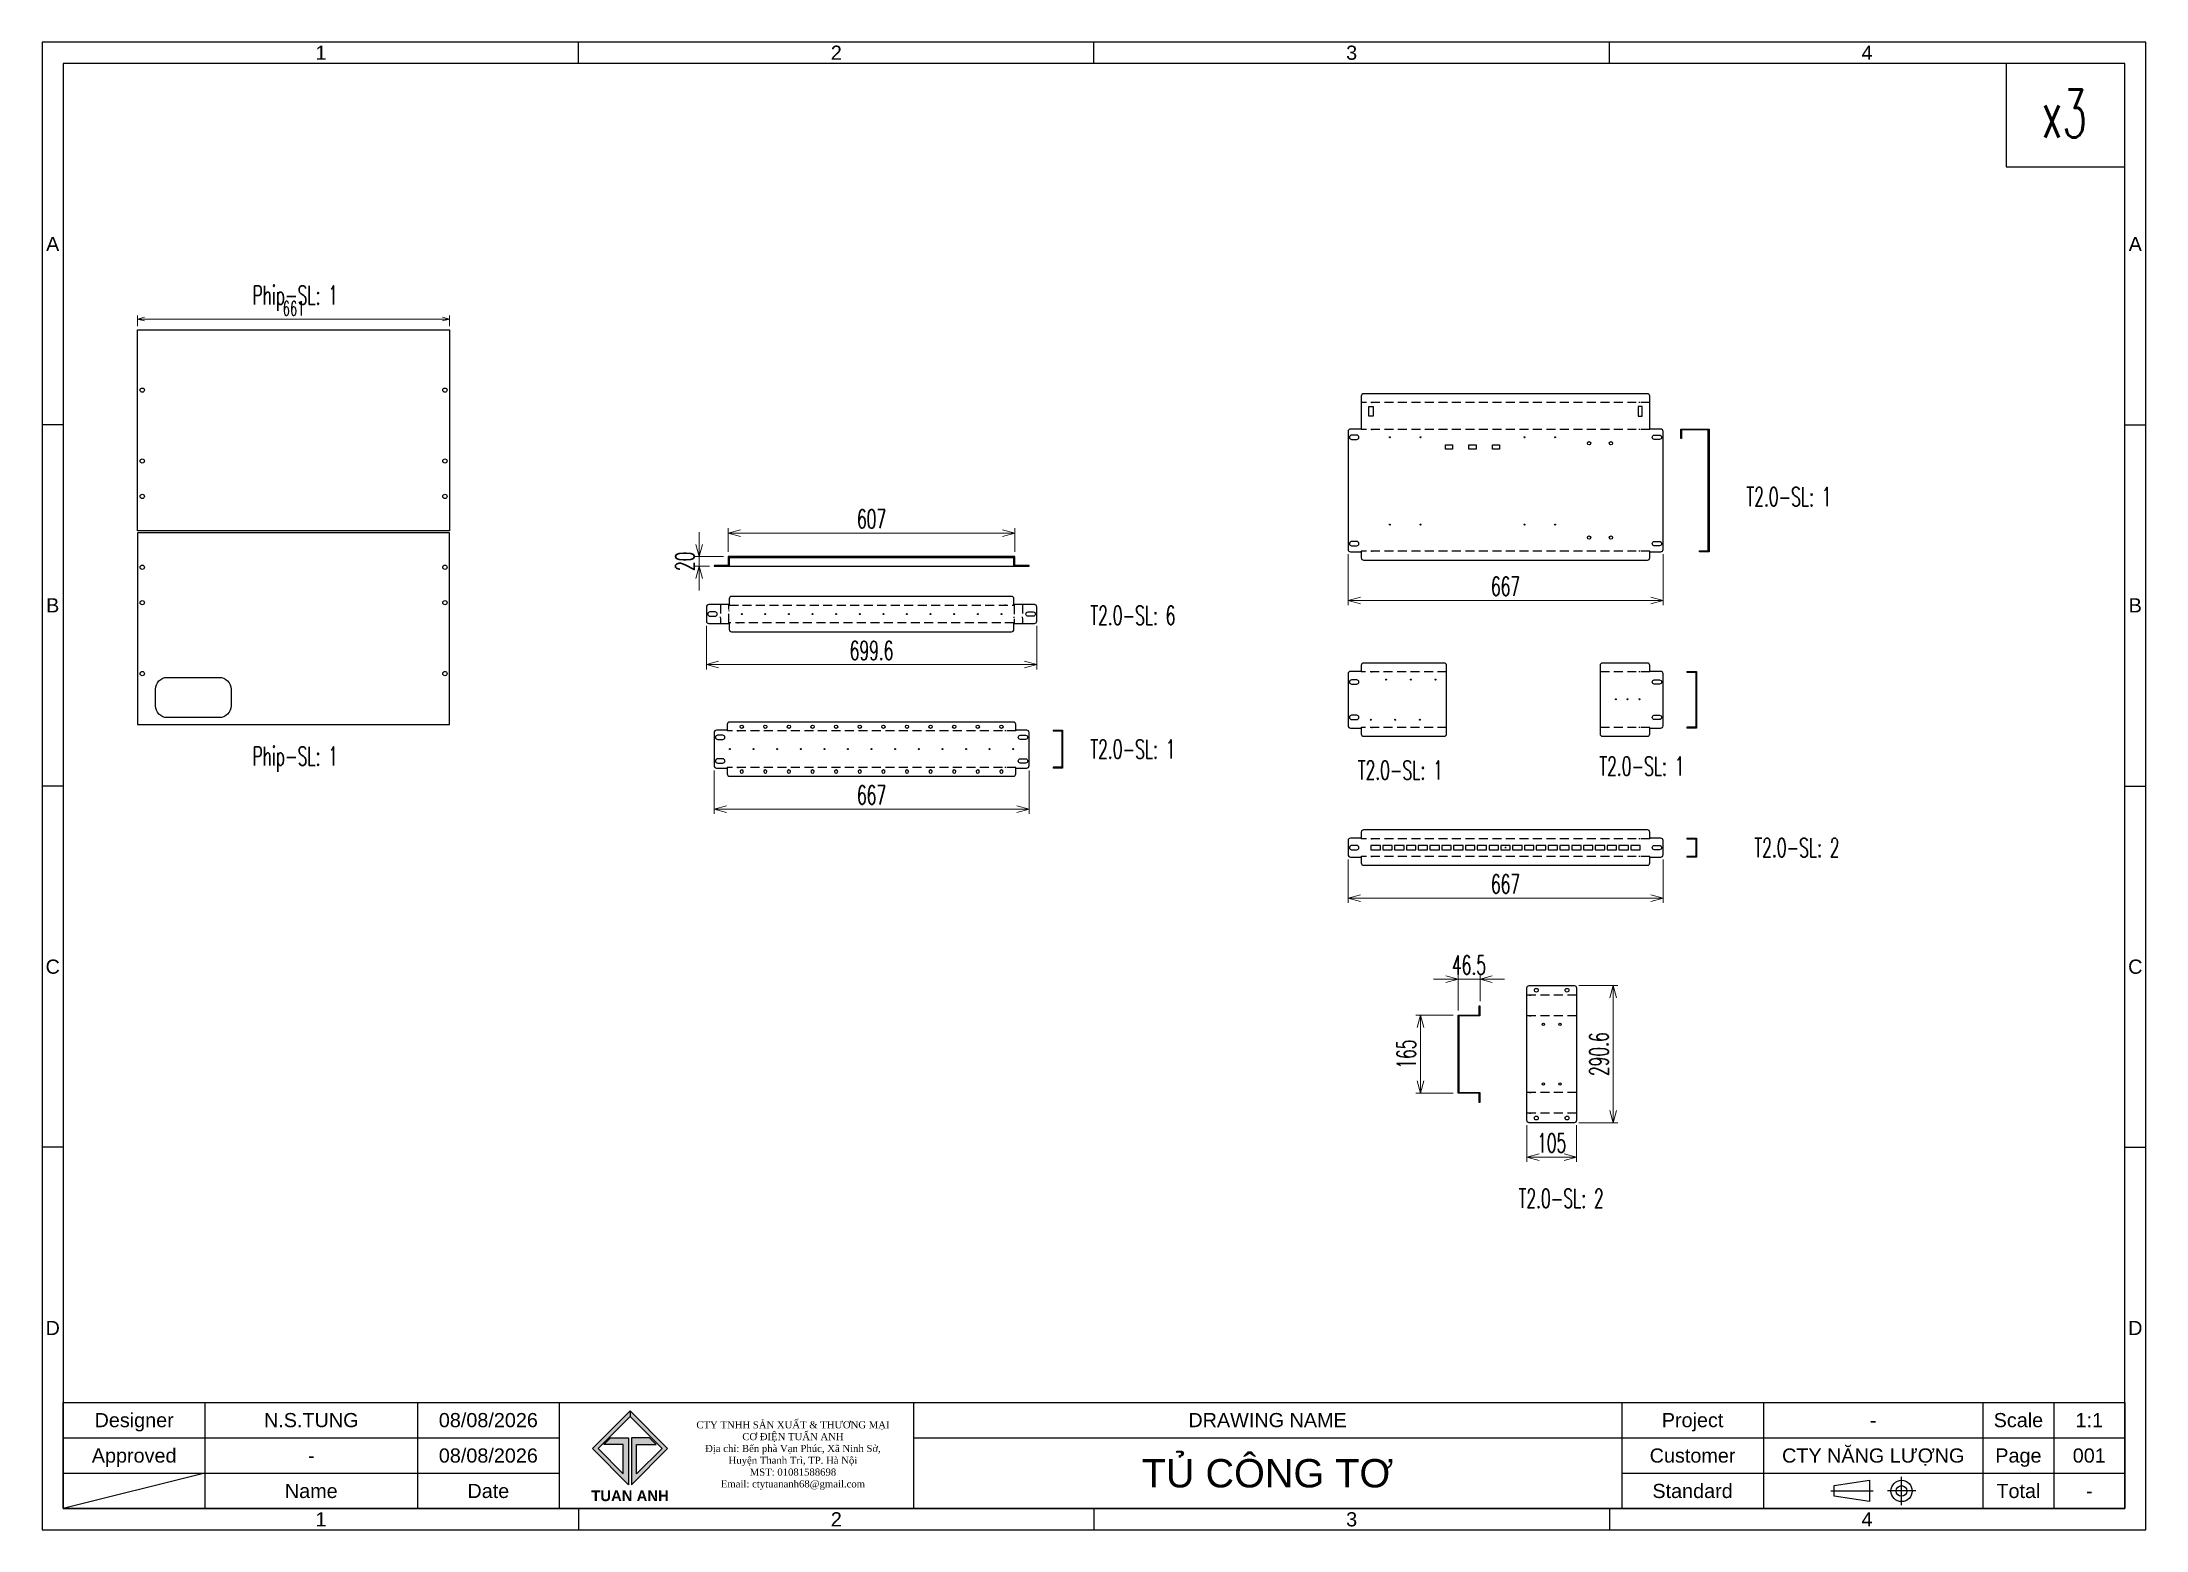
# Model space of a CAD drawing. Header units: millimetres. Extents: x -33730 to 17150, y -76829 to -27437.
# Drawn here: x 3925 to 8380, y -71777 to -68627 of the extents above; entities that cross this region are included whole.
import ezdxf
from ezdxf.enums import TextEntityAlignment as Align

# ---------------------------------------------------------------- set-up
doc = ezdxf.new("R2010")
doc.units = ezdxf.units.MM
doc.header["$LTSCALE"] = 3
doc.linetypes.add('HIDDEN', pattern=[9.525, 6.35, -3.175])
for name, color, linetype in [('@.HIDDEN', 8, 'HIDDEN'), ('@.TEXT', 7, 'Continuous'), ('@.VISIBLE', 7, 'Continuous'), ('dim', 7, 'Continuous')]:
    doc.layers.add(name, color=color, linetype=linetype)
doc.styles.add('Ann_w01', font='romans.shx', dxfattribs={"width": 0.6, "bigfont": 'chineset.shx'})
doc.styles.add('Arial', font='arial.ttf')
doc.dimstyles.new('Dim 01_SC15', dxfattribs={"dimscale": 15, "dimtxt": 2, "dimasz": 1, "dimexe": 0.5, "dimexo": 0.5, "dimgap": 0.5, "dimtad": 1, "dimdec": 1, "dimzin": 12, "dimdsep": 46, "dimtxsty": 'Ann_w01', "dimblk": 'OPEN30', "dimcen": 1.5, "dimclrd": 6, "dimclre": 6, "dimclrt": 3, "dimazin": 3, "dimtm": 1e-09, "dimtfac": 1, "dimtdec": 1, "dimtix": 1, "dimtmove": 0, "dimatfit": 3, "dimldrblk": 'OPEN30', "dimfxl": 1, "dimtolj": 1, "dimlwd": 0, "dimlwe": 0, "dimarcsym": 0})
doc.dimstyles.new('Dim 01_SC20', dxfattribs={"dimscale": 20, "dimtxt": 2, "dimasz": 1.3, "dimexe": 0.5, "dimexo": 0.5, "dimgap": 0.5, "dimtad": 1, "dimdec": 1, "dimzin": 12, "dimdsep": 46, "dimtxsty": 'Ann_w01', "dimblk": 'OPEN30', "dimcen": 1.5, "dimclrd": 6, "dimclre": 6, "dimclrt": 3, "dimadec": 1, "dimazin": 3, "dimtm": 1e-09, "dimtfac": 1, "dimtdec": 1, "dimtix": 1, "dimtmove": 0, "dimatfit": 3, "dimldrblk": 'OPEN30', "dimfxl": 1, "dimtolj": 1, "dimlwd": 0, "dimlwe": 0, "dimarcsym": 0})

msp = doc.modelspace()

# ---------------------------------------------------------------- texts
at = {"layer": '@.VISIBLE', "color": 2, "style": 'Ann_w01', "width": 0.6}
for s, height, p in [('x3', 101.532, (8206.82, -68777.96)), ('Phip-SL: 1', 40, (4460.88, -69162.43)), ('T2.0-SL: 1', 40, (7623.91, -69589.19)), ('T2.0-SL: 6', 40, (6234.71, -69840.4)), ('Phip-SL: 1', 40, (4460.88, -70138.37)), ('T2.0-SL: 1', 40, (6234.71, -70123.58)), ('T2.0-SL: 1', 40, (6800.94, -70168.03)), ('T2.0-SL: 1', 40, (7312.51, -70159.58)), ('T2.0-SL: 2', 40, (7640.83, -70332.09)), ('T2.0-SL: 2', 40, (7141.5, -71074.74))]:
    msp.add_text(s, height=height, dxfattribs=at).set_placement(p, align=Align.MIDDLE_CENTER)

# ---------------------------------------------------------------- blocks, each defined once
blk = doc.blocks.new('Oval 20x9')
at = {"layer": '@.VISIBLE', "color": 2}
blk.add_lwpolyline([(-5.5, -4.5), (5.5, -4.5, 0.414214), (10, 0), (10, 0, 0.414214), (5.5, 4.5), (-5.5, 4.5, 0.414214), (-10, 0), (-10, 0, 0.414214)], format="xyb", close=True, dxfattribs=at)
blk = doc.blocks.new('_Open30')
at = {"color": 0, "linetype": 'ByBlock', "lineweight": -2}
for p, q in [((-1, 0.27), (0, 0)), ((0, 0), (-1, -0.27)), ((0, 0), (-1, 0))]:
    blk.add_line(p, q, dxfattribs=at)
blk = doc.blocks.new('*D2386')
at = {"layer": 'Defpoints', "color": 0, "transparency": 16777216}
for p in [(5331.5, -69852.6), (6031.1, -69852.6), (5331.5, -69944.7)]:
    blk.add_point(p, dxfattribs=at)
at = {"layer": 'dim', "color": 6, "lineweight": 0, "transparency": 16777216}
for p, q in [((5331.5, -69862.6), (5331.5, -69954.7)), ((6031.1, -69862.6), (6031.1, -69954.7)), ((6005.1, -69944.7), (5357.5, -69944.7))]:
    blk.add_line(p, q, dxfattribs=at)
at = {"layer": 'dim', "color": 6, "lineweight": 0, "transparency": 16777216, "xscale": 26, "yscale": 26, "zscale": 26, "rotation": 180}
blk.add_blockref('_Open30', (5331.5, -69944.7), dxfattribs=at)
at = {"layer": 'dim', "color": 6, "lineweight": 0, "transparency": 16777216, "xscale": 26, "yscale": 26, "zscale": 26}
blk.add_blockref('_Open30', (6031.1, -69944.7), dxfattribs=at)
at = {"layer": 'dim', "color": 3, "transparency": 16777216, "insert": (5681.3, -69914.7), "char_height": 40, "attachment_point": 5, "style": 'Ann_w01'}
blk.add_mtext('\\A1;699.6', dxfattribs=at)
blk = doc.blocks.new('*D2387')
at = {"layer": 'Defpoints', "color": 0, "transparency": 16777216}
for p in [(5984.8, -69666.1), (5377.8, -69716), (5984.8, -69716)]:
    blk.add_point(p, dxfattribs=at)
at = {"layer": 'dim', "color": 6, "lineweight": 0, "transparency": 16777216}
for p, q in [((5377.8, -69706), (5377.8, -69656.1)), ((5403.8, -69666.1), (5958.8, -69666.1)), ((5984.8, -69706), (5984.8, -69656.1))]:
    blk.add_line(p, q, dxfattribs=at)
at = {"layer": 'dim', "color": 6, "lineweight": 0, "transparency": 16777216, "xscale": 26, "yscale": 26, "zscale": 26, "rotation": 180}
blk.add_blockref('_Open30', (5377.8, -69666.1), dxfattribs=at)
at = {"layer": 'dim', "color": 6, "lineweight": 0, "transparency": 16777216, "xscale": 26, "yscale": 26, "zscale": 26}
blk.add_blockref('_Open30', (5984.8, -69666.1), dxfattribs=at)
at = {"layer": 'dim', "color": 3, "transparency": 16777216, "insert": (5681.3, -69636.1), "char_height": 40, "attachment_point": 5, "style": 'Ann_w01'}
blk.add_mtext('\\A1;607', dxfattribs=at)
blk = doc.blocks.new('*D2388')
at = {"layer": 'Defpoints', "color": 0, "transparency": 16777216}
for p in [(5316, -69716), (5377.8, -69716), (5347.8, -69736)]:
    blk.add_point(p, dxfattribs=at)
at = {"layer": 'dim', "color": 6, "lineweight": 0, "transparency": 16777216}
for p, q in [((5316, -69690), (5316, -69664)), ((5367.8, -69716), (5306, -69716)), ((5316, -69736), (5316, -69716)), ((5337.8, -69736), (5306, -69736)), ((5316, -69762), (5316, -69788))]:
    blk.add_line(p, q, dxfattribs=at)
at = {"layer": 'dim', "color": 6, "lineweight": 0, "transparency": 16777216, "xscale": 26, "yscale": 26, "zscale": 26}
for p, rotation in [((5316, -69716), 270), ((5316, -69736), 90)]:
    blk.add_blockref('_Open30', p, dxfattribs=dict(at, rotation=rotation))
at = {"layer": 'dim', "color": 3, "transparency": 16777216, "insert": (5286, -69726), "char_height": 40, "attachment_point": 5, "rotation": 90, "style": 'Ann_w01'}
blk.add_mtext('\\A1;20', dxfattribs=at)
blk = doc.blocks.new('*D2389')
at = {"layer": 'Defpoints', "color": 0, "transparency": 16777216}
for p in [(5347.8, -70158.6), (6014.8, -70158.6), (5347.8, -70250.7)]:
    blk.add_point(p, dxfattribs=at)
at = {"layer": 'dim', "color": 6, "lineweight": 0, "transparency": 16777216}
for p, q in [((5347.8, -70168.6), (5347.8, -70260.7)), ((6014.8, -70168.6), (6014.8, -70260.7)), ((5988.8, -70250.7), (5373.8, -70250.7))]:
    blk.add_line(p, q, dxfattribs=at)
at = {"layer": 'dim', "color": 6, "lineweight": 0, "transparency": 16777216, "xscale": 26, "yscale": 26, "zscale": 26, "rotation": 180}
blk.add_blockref('_Open30', (5347.8, -70250.7), dxfattribs=at)
at = {"layer": 'dim', "color": 6, "lineweight": 0, "transparency": 16777216, "xscale": 26, "yscale": 26, "zscale": 26}
blk.add_blockref('_Open30', (6014.8, -70250.7), dxfattribs=at)
at = {"layer": 'dim', "color": 3, "transparency": 16777216, "insert": (5681.3, -70220.7), "char_height": 40, "attachment_point": 5, "style": 'Ann_w01'}
blk.add_mtext('\\A1;667', dxfattribs=at)
blk = doc.blocks.new('*U2377')
at = {"layer": '@.VISIBLE'}
blk.add_circle((0, 0), 1, dxfattribs=at)
blk = doc.blocks.new('*U2374')
at = {"layer": '@.VISIBLE', "color": 0, "linetype": 'ByBlock', "lineweight": -2}
for p in [(0, 0), (50, 0), (100, 0), (150, 0), (200, 0), (250, 0), (300, 0), (350, 0), (400, 0), (450, 0), (500, 0), (550, 0), (600, 0)]:
    blk.add_blockref('*U2377', p, dxfattribs=at)
blk = doc.blocks.new('*D2390')
at = {"layer": 'Defpoints', "color": 0, "transparency": 16777216}
for p in [(6690.3, -70347.1), (7357.3, -70347.1), (6690.3, -70439.3)]:
    blk.add_point(p, dxfattribs=at)
at = {"layer": 'dim', "color": 6, "lineweight": 0, "transparency": 16777216}
for p, q in [((6690.3, -70357.1), (6690.3, -70449.3)), ((7357.3, -70357.1), (7357.3, -70449.3)), ((7331.3, -70439.3), (6716.3, -70439.3))]:
    blk.add_line(p, q, dxfattribs=at)
at = {"layer": 'dim', "color": 6, "lineweight": 0, "transparency": 16777216, "xscale": 26, "yscale": 26, "zscale": 26, "rotation": 180}
blk.add_blockref('_Open30', (6690.3, -70439.3), dxfattribs=at)
at = {"layer": 'dim', "color": 6, "lineweight": 0, "transparency": 16777216, "xscale": 26, "yscale": 26, "zscale": 26}
blk.add_blockref('_Open30', (7357.3, -70439.3), dxfattribs=at)
at = {"layer": 'dim', "color": 3, "transparency": 16777216, "insert": (7023.8, -70409.3), "char_height": 40, "attachment_point": 5, "style": 'Ann_w01'}
blk.add_mtext('\\A1;667', dxfattribs=at)
blk = doc.blocks.new('*U2375')
at = {"layer": '@.VISIBLE'}
blk.add_lwpolyline([(-10, -4.5), (10, -4.5), (10, 4.5), (-10, 4.5)], close=True, dxfattribs=at)
blk = doc.blocks.new('*U2376')
at = {"layer": '@.VISIBLE', "color": 0, "linetype": 'ByBlock', "lineweight": -2}
for p in [(0, 0), (25, 0), (50, 0), (75, 0), (100, 0), (125, 0), (150, 0), (175, 0), (200, 0), (225, 0), (250, 0), (275, 0), (300, 0), (325, 0), (350, 0), (375, 0), (400, 0), (425, 0), (450, 0), (475, 0), (500, 0), (525, 0), (550, 0)]:
    blk.add_blockref('*U2375', p, dxfattribs=at)
blk = doc.blocks.new('*D2391')
at = {"layer": 'Defpoints', "color": 0, "transparency": 16777216}
for p in [(6690.3, -69700.8), (7357.3, -69700.8), (6690.3, -69808.9)]:
    blk.add_point(p, dxfattribs=at)
at = {"layer": 'dim', "color": 6, "lineweight": 0, "transparency": 16777216}
for p, q in [((6690.3, -69710.8), (6690.3, -69818.9)), ((7357.3, -69710.8), (7357.3, -69818.9)), ((7331.3, -69808.9), (6716.3, -69808.9))]:
    blk.add_line(p, q, dxfattribs=at)
at = {"layer": 'dim', "color": 6, "lineweight": 0, "transparency": 16777216, "xscale": 26, "yscale": 26, "zscale": 26, "rotation": 180}
blk.add_blockref('_Open30', (6690.3, -69808.9), dxfattribs=at)
at = {"layer": 'dim', "color": 6, "lineweight": 0, "transparency": 16777216, "xscale": 26, "yscale": 26, "zscale": 26}
blk.add_blockref('_Open30', (7357.3, -69808.9), dxfattribs=at)
at = {"layer": 'dim', "color": 3, "transparency": 16777216, "insert": (7023.8, -69778.9), "char_height": 40, "attachment_point": 5, "style": 'Ann_w01'}
blk.add_mtext('\\A1;667', dxfattribs=at)
blk = doc.blocks.new('*U2369')
at = {"layer": '@.VISIBLE'}
blk.add_circle((0, 0), 3.5, dxfattribs=at)
blk = doc.blocks.new('*U2371')
at = {"layer": '@.VISIBLE', "color": 0, "linetype": 'ByBlock', "lineweight": -2}
for p in [(0, 0), (50, 0), (100, 0), (150, 0), (200, 0), (250, 0), (300, 0), (350, 0), (400, 0), (450, 0), (500, 0), (550, 0)]:
    blk.add_blockref('*U2369', p, dxfattribs=at)
blk = doc.blocks.new('*U2372')
at = {"layer": '@.VISIBLE'}
blk.add_circle((0, 0), 3.5, dxfattribs=at)
blk = doc.blocks.new('*U2373')
at = {"layer": '@.VISIBLE', "color": 0, "linetype": 'ByBlock', "lineweight": -2}
for p in [(0, 0), (50, 0), (100, 0), (150, 0), (200, 0), (250, 0), (300, 0), (350, 0), (400, 0), (450, 0), (500, 0), (550, 0)]:
    blk.add_blockref('*U2372', p, dxfattribs=at)
blk = doc.blocks.new('*D2378')
at = {"layer": 'Defpoints', "color": 0, "transparency": 16777216}
for p in [(6923.2, -70686.9), (6843.6, -70851.9), (6923.2, -70851.9)]:
    blk.add_point(p, dxfattribs=at)
at = {"layer": 'dim', "color": 6, "lineweight": 0, "transparency": 16777216}
for p, q in [((6913.2, -70686.9), (6833.6, -70686.9)), ((6843.6, -70712.9), (6843.6, -70825.9)), ((6913.2, -70851.9), (6833.6, -70851.9))]:
    blk.add_line(p, q, dxfattribs=at)
at = {"layer": 'dim', "color": 6, "lineweight": 0, "transparency": 16777216, "xscale": 26, "yscale": 26, "zscale": 26}
for p, rotation in [((6843.6, -70686.9), 90), ((6843.6, -70851.9), 270)]:
    blk.add_blockref('_Open30', p, dxfattribs=dict(at, rotation=rotation))
at = {"layer": 'dim', "color": 3, "transparency": 16777216, "insert": (6813.6, -70769.4), "char_height": 40, "attachment_point": 5, "rotation": 90, "style": 'Ann_w01'}
blk.add_mtext('\\A1;165', dxfattribs=at)
blk = doc.blocks.new('*D2379')
at = {"layer": 'Defpoints', "color": 0, "transparency": 16777216}
for p in [(6923.2, -70610.7), (6923.2, -70686.9), (6969.7, -70666.9)]:
    blk.add_point(p, dxfattribs=at)
at = {"layer": 'dim', "color": 6, "lineweight": 0, "transparency": 16777216}
for p, q in [((6897.2, -70610.7), (6871.2, -70610.7)), ((6923.2, -70676.9), (6923.2, -70600.7)), ((6969.7, -70610.7), (6923.2, -70610.7)), ((6969.7, -70656.9), (6969.7, -70600.7)), ((6995.7, -70610.7), (7021.7, -70610.7))]:
    blk.add_line(p, q, dxfattribs=at)
at = {"layer": 'dim', "color": 6, "lineweight": 0, "transparency": 16777216, "xscale": 26, "yscale": 26, "zscale": 26}
blk.add_blockref('_Open30', (6923.2, -70610.7), dxfattribs=at)
at = {"layer": 'dim', "color": 6, "lineweight": 0, "transparency": 16777216, "xscale": 26, "yscale": 26, "zscale": 26, "rotation": 180}
blk.add_blockref('_Open30', (6969.7, -70610.7), dxfattribs=at)
at = {"layer": 'dim', "color": 3, "transparency": 16777216, "insert": (6946.4, -70580.7), "char_height": 40, "attachment_point": 5, "style": 'Ann_w01'}
blk.add_mtext('\\A1;46.5', dxfattribs=at)
blk = doc.blocks.new('*D2380')
at = {"layer": 'Defpoints', "color": 0, "transparency": 16777216}
for p in [(7069, -70909.7), (7174, -70909.7), (7174, -70987.3)]:
    blk.add_point(p, dxfattribs=at)
at = {"layer": 'dim', "color": 6, "lineweight": 0, "transparency": 16777216}
for p, q in [((7069, -70919.7), (7069, -70997.3)), ((7174, -70919.7), (7174, -70997.3)), ((7095, -70987.3), (7148, -70987.3))]:
    blk.add_line(p, q, dxfattribs=at)
at = {"layer": 'dim', "color": 6, "lineweight": 0, "transparency": 16777216, "xscale": 26, "yscale": 26, "zscale": 26, "rotation": 180}
blk.add_blockref('_Open30', (7069, -70987.3), dxfattribs=at)
at = {"layer": 'dim', "color": 6, "lineweight": 0, "transparency": 16777216, "xscale": 26, "yscale": 26, "zscale": 26}
blk.add_blockref('_Open30', (7174, -70987.3), dxfattribs=at)
at = {"layer": 'dim', "color": 3, "transparency": 16777216, "insert": (7121.5, -70957.3), "char_height": 40, "attachment_point": 5, "style": 'Ann_w01'}
blk.add_mtext('\\A1;105', dxfattribs=at)
blk = doc.blocks.new('*D2381')
at = {"layer": 'Defpoints', "color": 0, "transparency": 16777216}
for p in [(7169, -70624.1), (7251.6, -70624.1), (7169, -70914.7)]:
    blk.add_point(p, dxfattribs=at)
at = {"layer": 'dim', "color": 6, "lineweight": 0, "transparency": 16777216}
for p, q in [((7179, -70624.1), (7261.6, -70624.1)), ((7251.6, -70888.7), (7251.6, -70650.1)), ((7179, -70914.7), (7261.6, -70914.7))]:
    blk.add_line(p, q, dxfattribs=at)
at = {"layer": 'dim', "color": 6, "lineweight": 0, "transparency": 16777216, "xscale": 26, "yscale": 26, "zscale": 26}
for p, rotation in [((7251.6, -70624.1), 90), ((7251.6, -70914.7), 270)]:
    blk.add_blockref('_Open30', p, dxfattribs=dict(at, rotation=rotation))
at = {"layer": 'dim', "color": 3, "transparency": 16777216, "insert": (7221.6, -70769.4), "char_height": 40, "attachment_point": 5, "rotation": 90, "style": 'Ann_w01'}
blk.add_mtext('\\A1;290.6', dxfattribs=at)
blk = doc.blocks.new('Standard ISO')
at = {"color": 6}
for p, q in [((-6, 0), (0, 0)), ((6, 0), (2, 0)), ((4, -2), (4, 2))]:
    blk.add_line(p, q, dxfattribs=at)
blk.add_lwpolyline([(-0.5, 1.5), (-0.5, -1.5), (-5.5, -0.75), (-5.5, 0.75), (-0.5, 1.5)])
for radius in [1.5, 0.75]:
    blk.add_circle((4, 0), radius)
blk = doc.blocks.new('A$C4dbb82d6')
at = {"layer": '@.VISIBLE'}
h = blk.add_hatch(color=30, dxfattribs=at)
h.dxf.hatch_style = 1
h.paths.add_polyline_path([(0.21, 4.97), (3.62, 1.56), (3.62, 5.97), (1.92, 5.97), (1.3, 5.35), (3.12, 5.35), (3.12, 2.59), (0.74, 4.97), (3.75, 7.98), (3.75, 8.51)])
h = blk.add_hatch(color=150, dxfattribs=at)
h.dxf.hatch_style = 1
h.paths.add_polyline_path([(6.76, 4.97), (4.37, 2.59), (4.37, 5.35), (6.2, 5.35), (5.58, 5.97), (3.88, 5.97), (3.88, 1.56), (7.29, 4.97), (3.75, 8.51), (3.75, 7.98)])
at = {"layer": '@.VISIBLE', "color": 30}
blk.add_lwpolyline([(3.62, 5.97), (3.62, 1.56), (0.21, 4.97), (3.75, 8.51), (3.75, 7.98), (0.74, 4.97), (3.12, 2.59), (3.12, 5.35), (1.3, 5.35), (1.92, 5.97)], close=True, dxfattribs=at)
at = {"layer": '@.VISIBLE', "color": 150}
blk.add_lwpolyline([(3.88, 5.97), (3.88, 1.56), (7.29, 4.97), (3.75, 8.51), (3.75, 7.98), (6.76, 4.97), (4.37, 2.59), (4.37, 5.35), (6.2, 5.35), (5.58, 5.97)], close=True, dxfattribs=at)
at = {"layer": '@.VISIBLE', "color": 30, "insert": (3.75, 0.51), "char_height": 1, "attachment_point": 5, "style": 'Ann_w01'}
blk.add_mtext_dynamic_manual_height_columns('{\\fArial|b1|i0|c0|p34;\\W1;TUAN ANH}', width=7.5, gutter_width=49.6, heights=[0], dxfattribs=at)
blk = doc.blocks.new('KHUNG BAN VE (Made by Tung)')
at = {"layer": '@.VISIBLE', "color": 8}
for p, q in [((75.75, 207), (75.75, 210)), ((148.5, 207), (148.5, 210)), ((221.25, 207), (221.25, 210)), ((3, 156), (0, 156)), ((294, 156), (297, 156)), ((3, 105), (0, 105)), ((294, 105), (297, 105)), ((3, 54), (0, 54)), ((294, 54), (297, 54)), ((23, 18), (23, 3)), ((53, 18), (53, 3)), ((73, 18), (73, 3)), ((123, 18), (123, 3)), ((223, 18), (223, 3)), ((243, 18), (243, 3)), ((274, 18), (274, 3)), ((284, 18), (284, 3)), ((3, 13), (73, 13)), ((123, 13), (294, 13)), ((3, 8), (73, 8)), ((23, 8), (3, 3)), ((223, 8), (294, 8)), ((75.75, 3), (75.75, 0)), ((148.5, 3), (148.5, 0)), ((221.25, 3), (221.25, 0))]:
    blk.add_line(p, q, dxfattribs=at)
for points in [[(0, 0), (297, 0), (297, 210), (0, 210)], [(3, 3), (294, 3), (294, 207), (3, 207)], [(3, 18), (294, 18), (294, 3), (3, 3)]]:
    blk.add_lwpolyline(points, close=True, dxfattribs=at)
at = {"xscale": 1.5, "yscale": 1.5, "zscale": 1.5}
blk.add_blockref('A$C4dbb82d6', (77.375, 4.041), dxfattribs=at)
blk.add_blockref('Standard ISO', (258.5, 5.5))
at = {"layer": '@.TEXT', "color": 1, "style": 'Arial'}
for s, p in [('1', (39.375, 208.5)), ('2', (112.125, 208.5)), ('3', (184.875, 208.5)), ('4', (257.625, 208.5)), ('A', (1.5, 181.5)), ('A', (295.5, 181.5)), ('B', (1.5, 130.5)), ('B', (295.5, 130.5)), ('C', (1.5, 79.5)), ('C', (295.5, 79.5)), ('D', (1.5, 28.5)), ('D', (295.5, 28.5)), ('08/08/2026', (63, 15.5)), ('08/08/2026', (63, 10.5)), ('1', (39.375, 1.5)), ('2', (112.125, 1.5)), ('3', (184.875, 1.5)), ('4', (257.625, 1.5))]:
    blk.add_text(s, height=2, dxfattribs=at).set_placement(p, align=Align.MIDDLE_CENTER)
at = {"layer": '@.TEXT', "color": 2, "style": 'Arial'}
for s, p in [('Designer', (13, 15.5)), ('DRAWING NAME', (173, 15.5)), ('Project', (233, 15.5)), ('Scale', (279, 15.5)), ('Approved', (13, 10.5)), ('Customer', (233, 10.5)), ('Page', (279, 10.5)), ('Name', (38, 5.5)), ('Date', (63, 5.5)), ('Standard', (233, 5.5)), ('Total', (279, 5.5))]:
    blk.add_text(s, height=2, dxfattribs=at).set_placement(p, align=Align.MIDDLE_CENTER)
at = {"layer": '@.TEXT', "color": 1, "style": 'Arial'}
for tag, height, p in [('DESIGNER_NAME', 2, (38, 15.5)), ('PROJECT_CODE', 2, (258.5, 15.5)), ('SCALE', 2, (289, 15.5)), ('APPROVED_NAME', 2, (38, 10.5)), ('DRAWING_NAME', 4, (173, 8)), ('CUSTOMER_NAME', 2, (258.5, 10.5)), ('PAGE', 2, (289, 10.5)), ('TOTAL', 2, (289, 5.5))]:
    blk.add_attdef(tag, text='', height=height, dxfattribs=at).set_placement(p, align=Align.MIDDLE_CENTER)
at = {"layer": '@.VISIBLE', "color": 30, "insert": (106, 10.5), "char_height": 1, "attachment_point": 5, "style": 'Ann_w01'}
blk.add_mtext_dynamic_manual_height_columns('{\\fTimes New Roman|b0|i0|c0|p18;\\W1;CTY TNHH SẢN XUẤT & THƯƠNG MẠI CƠ ĐIỆN TUẤN ANH\\PĐịa chỉ: Bến phà Vạn Phúc, Xã Ninh Sở, Huyện Thanh Trì, TP. Hà Nội\\PMST: 01081588698\\PEmail: ctytuananh68@gmail.com}', width=28.70976, gutter_width=99.197, heights=[0], dxfattribs=at)
blk = doc.blocks.new('A$Ccd5de7e4')
at = {"layer": '@.VISIBLE', "color": 2}
blk.add_lwpolyline([(661, 406), (0, 406), (0, 0), (661, 0)], close=True, dxfattribs=at)
blk.add_lwpolyline([(63, 99.8), (173, 99.8, -0.414214), (198, 74.8), (198, 39.8, -0.414214), (173, 14.8), (63, 14.8, -0.414214), (38, 39.8), (38, 74.8, -0.414214)], format="xyb", close=True, dxfattribs=at)
for centre in [(10, 333), (651, 333), (10, 258), (651, 258), (10, 108), (651, 108)]:
    blk.add_circle(centre, 4.5, dxfattribs=at)
blk = doc.blocks.new('A$Ce8ab157e')
at = {"layer": '@.VISIBLE', "color": 2}
blk.add_lwpolyline([(0, 426), (661, 426), (661, 0), (0, 0)], close=True, dxfattribs=at)
for centre in [(10, 298), (651, 298), (10, 148), (651, 148), (10, 73), (651, 73)]:
    blk.add_circle(centre, 4.5, dxfattribs=at)
blk = doc.blocks.new('*D2382')
at = {"layer": '@.VISIBLE', "color": 6, "lineweight": 0, "transparency": 16777216}
for p, q in [((4126.9, -69228.1), (4126.9, -69205.5)), ((4141.9, -69213), (4772.9, -69213)), ((4787.9, -69228.1), (4787.9, -69205.5))]:
    blk.add_line(p, q, dxfattribs=at)
at = {"layer": 'Defpoints', "color": 0, "transparency": 16777216}
for p in [(4787.9, -69213), (4126.9, -69235.6), (4787.9, -69235.6)]:
    blk.add_point(p, dxfattribs=at)
at = {"layer": '@.VISIBLE', "color": 6, "lineweight": 0, "transparency": 16777216, "xscale": 15, "yscale": 15, "zscale": 15, "rotation": 180}
blk.add_blockref('_Open30', (4126.9, -69213), dxfattribs=at)
at = {"layer": '@.VISIBLE', "color": 6, "lineweight": 0, "transparency": 16777216, "xscale": 15, "yscale": 15, "zscale": 15}
blk.add_blockref('_Open30', (4787.9, -69213), dxfattribs=at)
at = {"layer": '@.VISIBLE', "color": 3, "transparency": 16777216, "insert": (4457.4, -69190.5), "char_height": 30, "attachment_point": 5, "style": 'Ann_w01'}
blk.add_mtext('\\A1;661', dxfattribs=at)

# ---------------------------------------------------------------- dimensions: what is measured, and where the dimension line sits
at = {"layer": '@.VISIBLE'}
dim = msp.add_linear_dim(base=(4787.89, -69213.01), p1=(4126.89, -69235.55), p2=(4787.89, -69235.55), dimstyle='Dim 01_SC15', dxfattribs=at)
dim.commit()
dim.dimension.update_dxf_attribs({"geometry": '*D2382', "text_midpoint": (4457.39, -69190.51)})
at = {"layer": 'dim'}
for base, p1, p2, picture, middle in [((5984.83, -69666.1), (5377.83, -69716.02), (5984.83, -69716.02), '*D2387', (5681.33, -69636.1)), ((5331.53, -69944.74), (6031.13, -69852.57), (5331.53, -69852.57), '*D2386', (5681.33, -69914.74)), ((5347.83, -70250.75), (6014.83, -70158.58), (5347.83, -70158.58), '*D2389', (5681.33, -70220.75)), ((6690.31, -70439.26), (7357.31, -70347.09), (6690.31, -70347.09), '*D2390', (7023.81, -70409.26)), ((6923.17, -70610.75), (6969.67, -70666.86), (6923.17, -70686.86), '*D2379', (6946.42, -70580.75)), ((7173.99, -70987.28), (7068.99, -70909.66), (7173.99, -70909.66), '*D2380', (7121.49, -70957.28))]:
    dim = msp.add_linear_dim(base=base, p1=p1, p2=p2, dimstyle='Dim 01_SC20', dxfattribs=at)
    dim.commit()
    dim.dimension.update_dxf_attribs({"geometry": picture, "text_midpoint": middle})
for base, p1, p2, angle, picture, middle in [((5316, -69716.02), (5347.83, -69736.02), (5377.83, -69716.02), 90, '*D2388', (5286, -69726.02)), ((7251.59, -70624.06), (7168.99, -70914.66), (7168.99, -70624.06), 270, '*D2381', (7221.59, -70769.36)), ((6843.65, -70851.86), (6923.17, -70686.86), (6923.17, -70851.86), 270, '*D2378', (6813.65, -70769.36))]:
    dim = msp.add_linear_dim(base=base, p1=p1, p2=p2, angle=angle, dimstyle='Dim 01_SC20', dxfattribs=at)
    dim.commit()
    dim.dimension.update_dxf_attribs({"geometry": picture, "text_midpoint": middle})
dim = msp.add_linear_dim(base=(6690.31, -69808.93), p1=(7357.31, -69700.84), p2=(6690.31, -69700.84), dimstyle='Dim 01_SC20', dxfattribs=at)
dim.commit()
dim.dimension.update_dxf_attribs({"geometry": '*D2391', "text_midpoint": (7023.81, -69808.93), "dimtype": 160})

# ---------------------------------------------------------------- linework, layer by layer
at = {"color": 3}
for centre in [(7103.99, -70706.36), (7138.99, -70706.36), (7103.99, -70832.36), (7138.99, -70832.36)]:
    msp.add_circle(centre, 2.5, dxfattribs=at)
at = {"layer": '@.HIDDEN', "linetype": 'HIDDEN'}
for p, q in [((5361.73, -69817.57), (5361.73, -69857.57)), ((6000.93, -69817.57), (6000.93, -69857.57)), ((5679.83, -70123.58), (5682.83, -70123.58)), ((5681.33, -70122.08), (5681.33, -70125.08)), ((7022.31, -70332.09), (7025.31, -70332.09)), ((7023.81, -70330.59), (7023.81, -70333.59))]:
    msp.add_line(p, q, dxfattribs=at)
at = {"layer": '@.HIDDEN'}
for p, q in [((7173.99, -70644.26), (7068.99, -70644.26)), ((7173.99, -70688.16), (7068.99, -70688.16)), ((7173.99, -70850.56), (7068.99, -70850.56)), ((7173.99, -70894.46), (7068.99, -70894.46))]:
    msp.add_line(p, q, dxfattribs=at)
at = {"layer": '@.HIDDEN', "linetype": 'HIDDEN'}
for points in [[(7329.31, -69389.74), (6718.31, -69389.74)], [(7329.31, -69447.14), (6718.31, -69447.14)], [(7329.31, -69704.54), (6718.31, -69704.54)], [(6898.81, -69960.21), (6718.31, -69960.21)], [(7329.31, -69960.21), (7223.81, -69960.21)], [(5986.83, -70084.88), (5375.83, -70084.88)], [(6898.81, -70077.61), (6718.31, -70077.61)], [(7329.31, -70077.61), (7223.81, -70077.61)], [(5986.83, -70162.28), (5375.83, -70162.28)], [(7329.31, -70313.39), (6718.31, -70313.39)], [(7329.31, -70350.79), (6718.31, -70350.79)]]:
    msp.add_lwpolyline(points, dxfattribs=at)
msp.add_lwpolyline([(5983.53, -69856.27), (5379.13, -69856.27), (5379.13, -69818.87), (5983.53, -69818.87)], close=True, dxfattribs=at)
at = {"layer": '@.VISIBLE', "color": 1}
for p, q in [((6739.68, -69389.74), (6741.68, -69389.74)), ((7307.93, -69389.74), (7305.93, -69389.74)), ((6739.68, -69447.14), (6741.68, -69447.14)), ((7307.93, -69447.14), (7305.93, -69447.14)), ((6739.68, -69704.54), (6741.68, -69704.54)), ((7307.93, -69704.54), (7305.93, -69704.54)), ((5361.73, -69829.72), (5361.73, -69831.72)), ((5361.73, -69845.43), (5361.73, -69843.43)), ((5379.13, -69829.72), (5379.13, -69831.72)), ((5379.13, -69845.43), (5379.13, -69843.43)), ((5397.2, -69818.87), (5399.2, -69818.87)), ((5965.45, -69818.87), (5963.45, -69818.87)), ((5983.53, -69829.72), (5983.53, -69831.72)), ((5983.53, -69845.43), (5983.53, -69843.43)), ((6000.93, -69829.72), (6000.93, -69831.72)), ((6000.93, -69845.43), (6000.93, -69843.43)), ((5397.2, -69856.27), (5399.2, -69856.27)), ((5965.45, -69856.27), (5963.45, -69856.27)), ((6739.68, -69960.21), (6741.68, -69960.21)), ((7307.93, -69960.21), (7305.93, -69960.21)), ((5397.2, -70084.88), (5399.2, -70084.88)), ((5965.45, -70084.88), (5963.45, -70084.88)), ((6739.68, -70077.61), (6741.68, -70077.61)), ((7307.93, -70077.61), (7305.93, -70077.61)), ((5397.2, -70162.28), (5399.2, -70162.28)), ((5965.45, -70162.28), (5963.45, -70162.28)), ((6739.68, -70313.39), (6741.68, -70313.39)), ((7307.93, -70313.39), (7305.93, -70313.39)), ((6739.68, -70350.79), (6741.68, -70350.79)), ((7307.93, -70350.79), (7305.93, -70350.79)), ((7074.32, -70644.26), (7077.32, -70644.26)), ((7168.67, -70644.26), (7165.67, -70644.26)), ((7074.32, -70688.16), (7077.32, -70688.16)), ((7168.67, -70688.16), (7165.67, -70688.16)), ((7074.32, -70850.56), (7077.32, -70850.56)), ((7168.67, -70850.56), (7165.67, -70850.56)), ((7074.32, -70894.46), (7077.32, -70894.46)), ((7168.67, -70894.46), (7165.67, -70894.46))]:
    msp.add_line(p, q, dxfattribs=at)
at = {"layer": '@.VISIBLE'}
for p, q in [((6718.31, -69445.84), (6718.31, -69447.14)), ((7329.31, -69445.84), (7329.31, -69447.14)), ((6718.31, -69705.84), (6718.31, -69704.54)), ((7329.31, -69705.84), (7329.31, -69704.54)), ((5379.83, -69817.57), (5379.83, -69818.87)), ((5982.83, -69817.57), (5982.83, -69818.87)), ((5379.83, -69857.57), (5379.83, -69856.27)), ((5982.83, -69857.57), (5982.83, -69856.27)), ((6718.31, -69958.91), (6718.31, -69960.21)), ((7329.31, -69958.91), (7329.31, -69960.21)), ((7408.02, -69958.91), (7408.02, -69960.41)), ((7428.02, -69981.41), (7426.52, -69981.41)), ((7428.02, -70056.41), (7426.52, -70056.41)), ((5375.83, -70083.58), (5375.83, -70084.88)), ((5986.83, -70083.58), (5986.83, -70084.88)), ((6065.54, -70083.58), (6065.54, -70085.08)), ((6085.54, -70098.58), (6084.04, -70098.58)), ((6718.31, -70078.91), (6718.31, -70077.61)), ((7329.31, -70078.91), (7329.31, -70077.61)), ((7408.02, -70077.41), (7408.02, -70078.91)), ((5375.83, -70163.58), (5375.83, -70162.28)), ((5986.83, -70163.58), (5986.83, -70162.28)), ((6065.54, -70162.08), (6065.54, -70163.58)), ((6085.54, -70148.58), (6084.04, -70148.58)), ((6718.31, -70312.09), (6718.31, -70313.39)), ((7329.31, -70312.09), (7329.31, -70313.39)), ((7408.02, -70312.09), (7408.02, -70313.59)), ((7428.02, -70332.09), (7426.52, -70332.09)), ((7428.02, -70332.09), (7426.52, -70332.09)), ((6718.31, -70352.09), (6718.31, -70350.79)), ((7329.31, -70352.09), (7329.31, -70350.79)), ((7408.02, -70350.59), (7408.02, -70352.09))]:
    msp.add_line(p, q, dxfattribs=at)
for points in [[(8334.82, -68671.64), (8083.69, -68671.64), (8083.69, -68890.86), (8334.82, -68890.86)], [(6743.31, -69398.44), (6743.31, -69418.44), (6734.31, -69418.44), (6734.31, -69398.44)], [(7304.31, -69398.44), (7304.31, -69418.44), (7313.31, -69418.44), (7313.31, -69398.44)], [(7434.73, -69703.84), (7452.73, -69703.84), (7452.73, -69447.84), (7396.73, -69447.84), (7396.73, -69465.84), (7394.73, -69465.84), (7394.73, -69445.84), (7454.73, -69445.84), (7454.73, -69705.84), (7434.73, -69705.84)], [(6896.31, -69479.34), (6911.31, -69479.34), (6911.31, -69488.34), (6896.31, -69488.34)], [(6946.31, -69479.35), (6961.31, -69479.35), (6961.31, -69488.35), (6946.31, -69488.35)], [(6996.31, -69479.35), (7011.31, -69479.35), (7011.31, -69488.35), (6996.31, -69488.35)], [(6014.83, -69734.52), (5984.83, -69734.52), (5984.83, -69716.02), (5377.83, -69716.02), (5377.83, -69734.52), (5347.83, -69734.52), (5347.83, -69736.02), (5379.33, -69736.02), (5379.33, -69717.52), (5983.33, -69717.52), (5983.33, -69736.02), (6014.83, -69736.02)], [(6968.17, -70871.86), (6968.17, -70851.86), (6923.17, -70851.86), (6923.17, -70686.86), (6968.17, -70686.86), (6968.17, -70666.86), (6969.67, -70666.86), (6969.67, -70688.36), (6924.67, -70688.36), (6924.67, -70850.36), (6969.67, -70850.36), (6969.67, -70871.86)]]:
    msp.add_lwpolyline(points, close=True, dxfattribs=at)
for points in [[(7329.31, -69445.84), (7329.31, -69376.04, 0.4142136), (7324.31, -69371.04), (6723.31, -69371.04, 0.4142136), (6718.31, -69376.04), (6718.31, -69445.84)], [(6718.31, -69445.84), (6695.31, -69445.84, 0.4142136), (6690.31, -69450.84), (6690.31, -69700.84, 0.4142136), (6695.31, -69705.84), (6718.31, -69705.84)], [(7329.31, -69705.84), (7352.31, -69705.84, 0.4142136), (7357.31, -69700.84), (7357.31, -69450.84, 0.4142136), (7352.31, -69445.84), (7329.31, -69445.84)], [(6718.31, -69705.84), (6718.31, -69718.24, 0.4142136), (6723.31, -69723.24), (7324.31, -69723.24, 0.4142136), (7329.31, -69718.24), (7329.31, -69705.84)], [(5982.83, -69817.57), (5982.83, -69805.17, 0.4142136), (5977.83, -69800.17), (5384.83, -69800.17, 0.4142136), (5379.83, -69805.17), (5379.83, -69817.57)], [(5379.83, -69817.57), (5336.53, -69817.57, 0.4142136), (5331.53, -69822.57), (5331.53, -69852.57, 0.4142136), (5336.53, -69857.57), (5379.83, -69857.57)], [(5982.83, -69857.57), (6026.13, -69857.57, 0.4142136), (6031.13, -69852.57), (6031.13, -69822.57, 0.4142136), (6026.13, -69817.57), (5982.83, -69817.57)], [(5379.83, -69857.57), (5379.83, -69869.97, 0.4142136), (5384.83, -69874.97), (5977.83, -69874.97, 0.4142136), (5982.83, -69869.97), (5982.83, -69857.57)], [(6718.31, -70078.91), (6718.31, -70091.31, 0.4142136), (6723.31, -70096.31), (6893.81, -70096.31, 0.4142136), (6898.81, -70091.31), (6898.81, -69946.51, 0.4142136), (6893.81, -69941.51), (6723.31, -69941.51, 0.4142136), (6718.31, -69946.51), (6718.31, -69958.91)], [(7329.31, -69958.91), (7329.31, -69946.51, 0.4142136), (7324.31, -69941.51), (7228.81, -69941.51, 0.4142136), (7223.81, -69946.51), (7223.81, -70091.31, 0.4142136), (7228.81, -70096.31), (7324.31, -70096.31, 0.4142136), (7329.31, -70091.31), (7329.31, -70078.91)], [(6718.31, -69958.91), (6695.31, -69958.91, 0.4142136), (6690.31, -69963.91), (6690.31, -70073.91, 0.4142136), (6695.31, -70078.91), (6718.31, -70078.91)], [(7329.31, -70078.91), (7352.31, -70078.91, 0.4142136), (7357.31, -70073.91), (7357.31, -69963.91, 0.4142136), (7352.31, -69958.91), (7329.31, -69958.91)], [(5986.83, -70083.58), (5986.83, -70071.18, 0.4142136), (5981.83, -70066.18), (5380.83, -70066.18, 0.4142136), (5375.83, -70071.18), (5375.83, -70083.58)], [(5375.83, -70083.58), (5352.83, -70083.58, 0.4142136), (5347.83, -70088.58), (5347.83, -70158.58, 0.4142136), (5352.83, -70163.58), (5375.83, -70163.58)], [(5986.83, -70163.58), (6009.83, -70163.58, 0.4142136), (6014.83, -70158.58), (6014.83, -70088.58, 0.4142136), (6009.83, -70083.58), (5986.83, -70083.58)], [(5375.83, -70163.58), (5375.83, -70175.98, 0.4142136), (5380.83, -70180.98), (5981.83, -70180.98, 0.4142136), (5986.83, -70175.98), (5986.83, -70163.58)], [(7329.31, -70312.09), (7329.31, -70299.69, 0.4142136), (7324.31, -70294.69), (6723.31, -70294.69, 0.4142136), (6718.31, -70299.69), (6718.31, -70312.09)], [(6718.31, -70312.09), (6695.31, -70312.09, 0.4142136), (6690.31, -70317.09), (6690.31, -70347.09, 0.4142136), (6695.31, -70352.09), (6718.31, -70352.09)], [(7329.31, -70352.09), (7352.31, -70352.09, 0.4142136), (7357.31, -70347.09), (7357.31, -70317.09, 0.4142136), (7352.31, -70312.09), (7329.31, -70312.09)], [(6718.31, -70352.09), (6718.31, -70364.49, 0.4142136), (6723.31, -70369.49), (7324.31, -70369.49, 0.4142136), (7329.31, -70364.49), (7329.31, -70352.09)]]:
    msp.add_lwpolyline(points, format="xyb", dxfattribs=at)
for points in [[(5379.83, -69717.52), (5379.83, -69736.02), (5982.83, -69736.02), (5982.83, -69717.52)], [(7408.02, -69958.91), (7428.02, -69958.91), (7428.02, -70078.91), (7408.02, -70078.91)], [(7408.02, -69960.41), (7426.52, -69960.41), (7426.52, -70077.41), (7408.02, -70077.41)], [(6065.54, -70083.58), (6085.54, -70083.58), (6085.54, -70163.58), (6065.54, -70163.58)], [(6065.54, -70085.08), (6084.04, -70085.08), (6084.04, -70162.08), (6065.54, -70162.08)], [(7408.02, -70312.09), (7428.02, -70312.09), (7428.02, -70352.09), (7408.02, -70352.09)], [(7408.02, -70313.59), (7426.52, -70313.59), (7426.52, -70350.59), (7408.02, -70350.59)]]:
    msp.add_lwpolyline(points, dxfattribs=at)
msp.add_lwpolyline([(7168.99, -70914.66), (7073.99, -70914.66, -0.4142136), (7068.99, -70909.66), (7068.99, -70629.06, -0.4142136), (7073.99, -70624.06), (7168.99, -70624.06, -0.4142136), (7173.99, -70629.06), (7173.99, -70909.66, -0.4142136)], format="xyb", close=True, dxfattribs=at)
for centre, radius in [((6778.81, -69463.34), 1), ((6843.81, -69463.34), 1), ((7063.81, -69463.34), 1), ((7128.81, -69463.34), 1), ((7200.56, -69475.84), 3.5), ((7247.06, -69475.84), 3.5), ((6778.81, -69648.34), 1), ((6843.81, -69648.34), 1), ((7063.81, -69648.34), 1), ((7128.81, -69648.34), 1), ((7200.56, -69675.84), 3.5), ((7247.06, -69675.84), 3.5), ((5406.33, -69837.57), 1), ((5456.33, -69837.57), 1), ((5506.33, -69837.57), 1), ((5556.33, -69837.57), 1), ((5606.33, -69837.57), 1), ((5656.33, -69837.57), 1), ((5706.33, -69837.57), 1), ((5756.33, -69837.57), 1), ((5806.33, -69837.57), 1), ((5856.33, -69837.57), 1), ((5906.33, -69837.57), 1), ((5956.33, -69837.57), 1), ((6771.31, -69976.41), 1), ((6823.31, -69976.41), 1), ((6875.31, -69976.41), 1), ((7257.31, -70018.06), 1), ((7282.31, -70018.06), 1), ((7307.31, -70018.06), 1), ((6738.31, -70061.41), 1), ((6790.31, -70061.41), 1), ((6842.31, -70061.41), 1)]:
    msp.add_circle(centre, radius, dxfattribs=at)
at = {"layer": '@.VISIBLE', "color": 2}
for centre in [(7088.99, -70634.06), (7153.99, -70634.06), (7088.99, -70904.66), (7153.99, -70904.66)]:
    msp.add_circle(centre, 4, dxfattribs=at)

# ---------------------------------------------------------------- block references
at = {"layer": '@.VISIBLE', "xscale": 15, "yscale": 15, "zscale": 15}
msp.add_blockref('KHUNG BAN VE (Made by Tung)', (3924.82, -71776.64), dxfattribs=at).add_auto_attribs({'APPROVED_NAME': '-', 'DESIGNER_NAME': 'N.S.TUNG', 'TOTAL': '-', 'PAGE': '001', 'SCALE': '1:1', 'CUSTOMER_NAME': 'CTY NĂNG LƯỢNG', 'PROJECT_CODE': '-', 'DRAWING_NAME': 'TỦ CÔNG TƠ'})
at = {"layer": '@.VISIBLE'}
for name, p in [('A$Ce8ab157e', (4126.89, -69661.55)), ('Oval 20x9', (6703.31, -69463.34)), ('A$Ccd5de7e4', (4126.89, -70071.55)), ('Oval 20x9', (6703.31, -69688.34)), ('Oval 20x9', (5344.53, -69837.57)), ('Oval 20x9', (5344.53, -69837.57)), ('Oval 20x9', (6703.31, -69981.41)), ('*U2371', (5406.33, -70076.18)), ('Oval 20x9', (6703.31, -70056.41)), ('Oval 20x9', (5360.83, -70098.58)), ('Oval 20x9', (5360.83, -70148.58)), ('*U2374', (5381.33, -70123.58)), ('Oval 20x9', (6703.31, -70332.09)), ('Oval 20x9', (6703.31, -70332.09)), ('*U2376', (6748.81, -70332.09))]:
    msp.add_blockref(name, p, dxfattribs=at)
at = {"layer": '@.VISIBLE', "xscale": -1}
for p in [(7344.31, -69463.34), (7344.31, -69688.34), (6018.13, -69837.57), (6018.13, -69837.57), (7344.31, -69981.41), (7344.31, -70056.41), (6001.83, -70098.58), (6001.83, -70148.58), (7344.31, -70332.09), (7344.31, -70332.09)]:
    msp.add_blockref('Oval 20x9', p, dxfattribs=at)
at = {"layer": '@.VISIBLE', "xscale": -1, "rotation": 180}
msp.add_blockref('*U2373', (5406.33, -70170.98), dxfattribs=at)

msp.set_redraw_order([(e.dxf.handle, doc.entitydb.next_handle()) for e in msp.query("TEXT MTEXT ATTDEF DIMENSION ARC_DIMENSION")])  # texts and dimensions are drawn at this point

doc.saveas('drawing.dxf')
